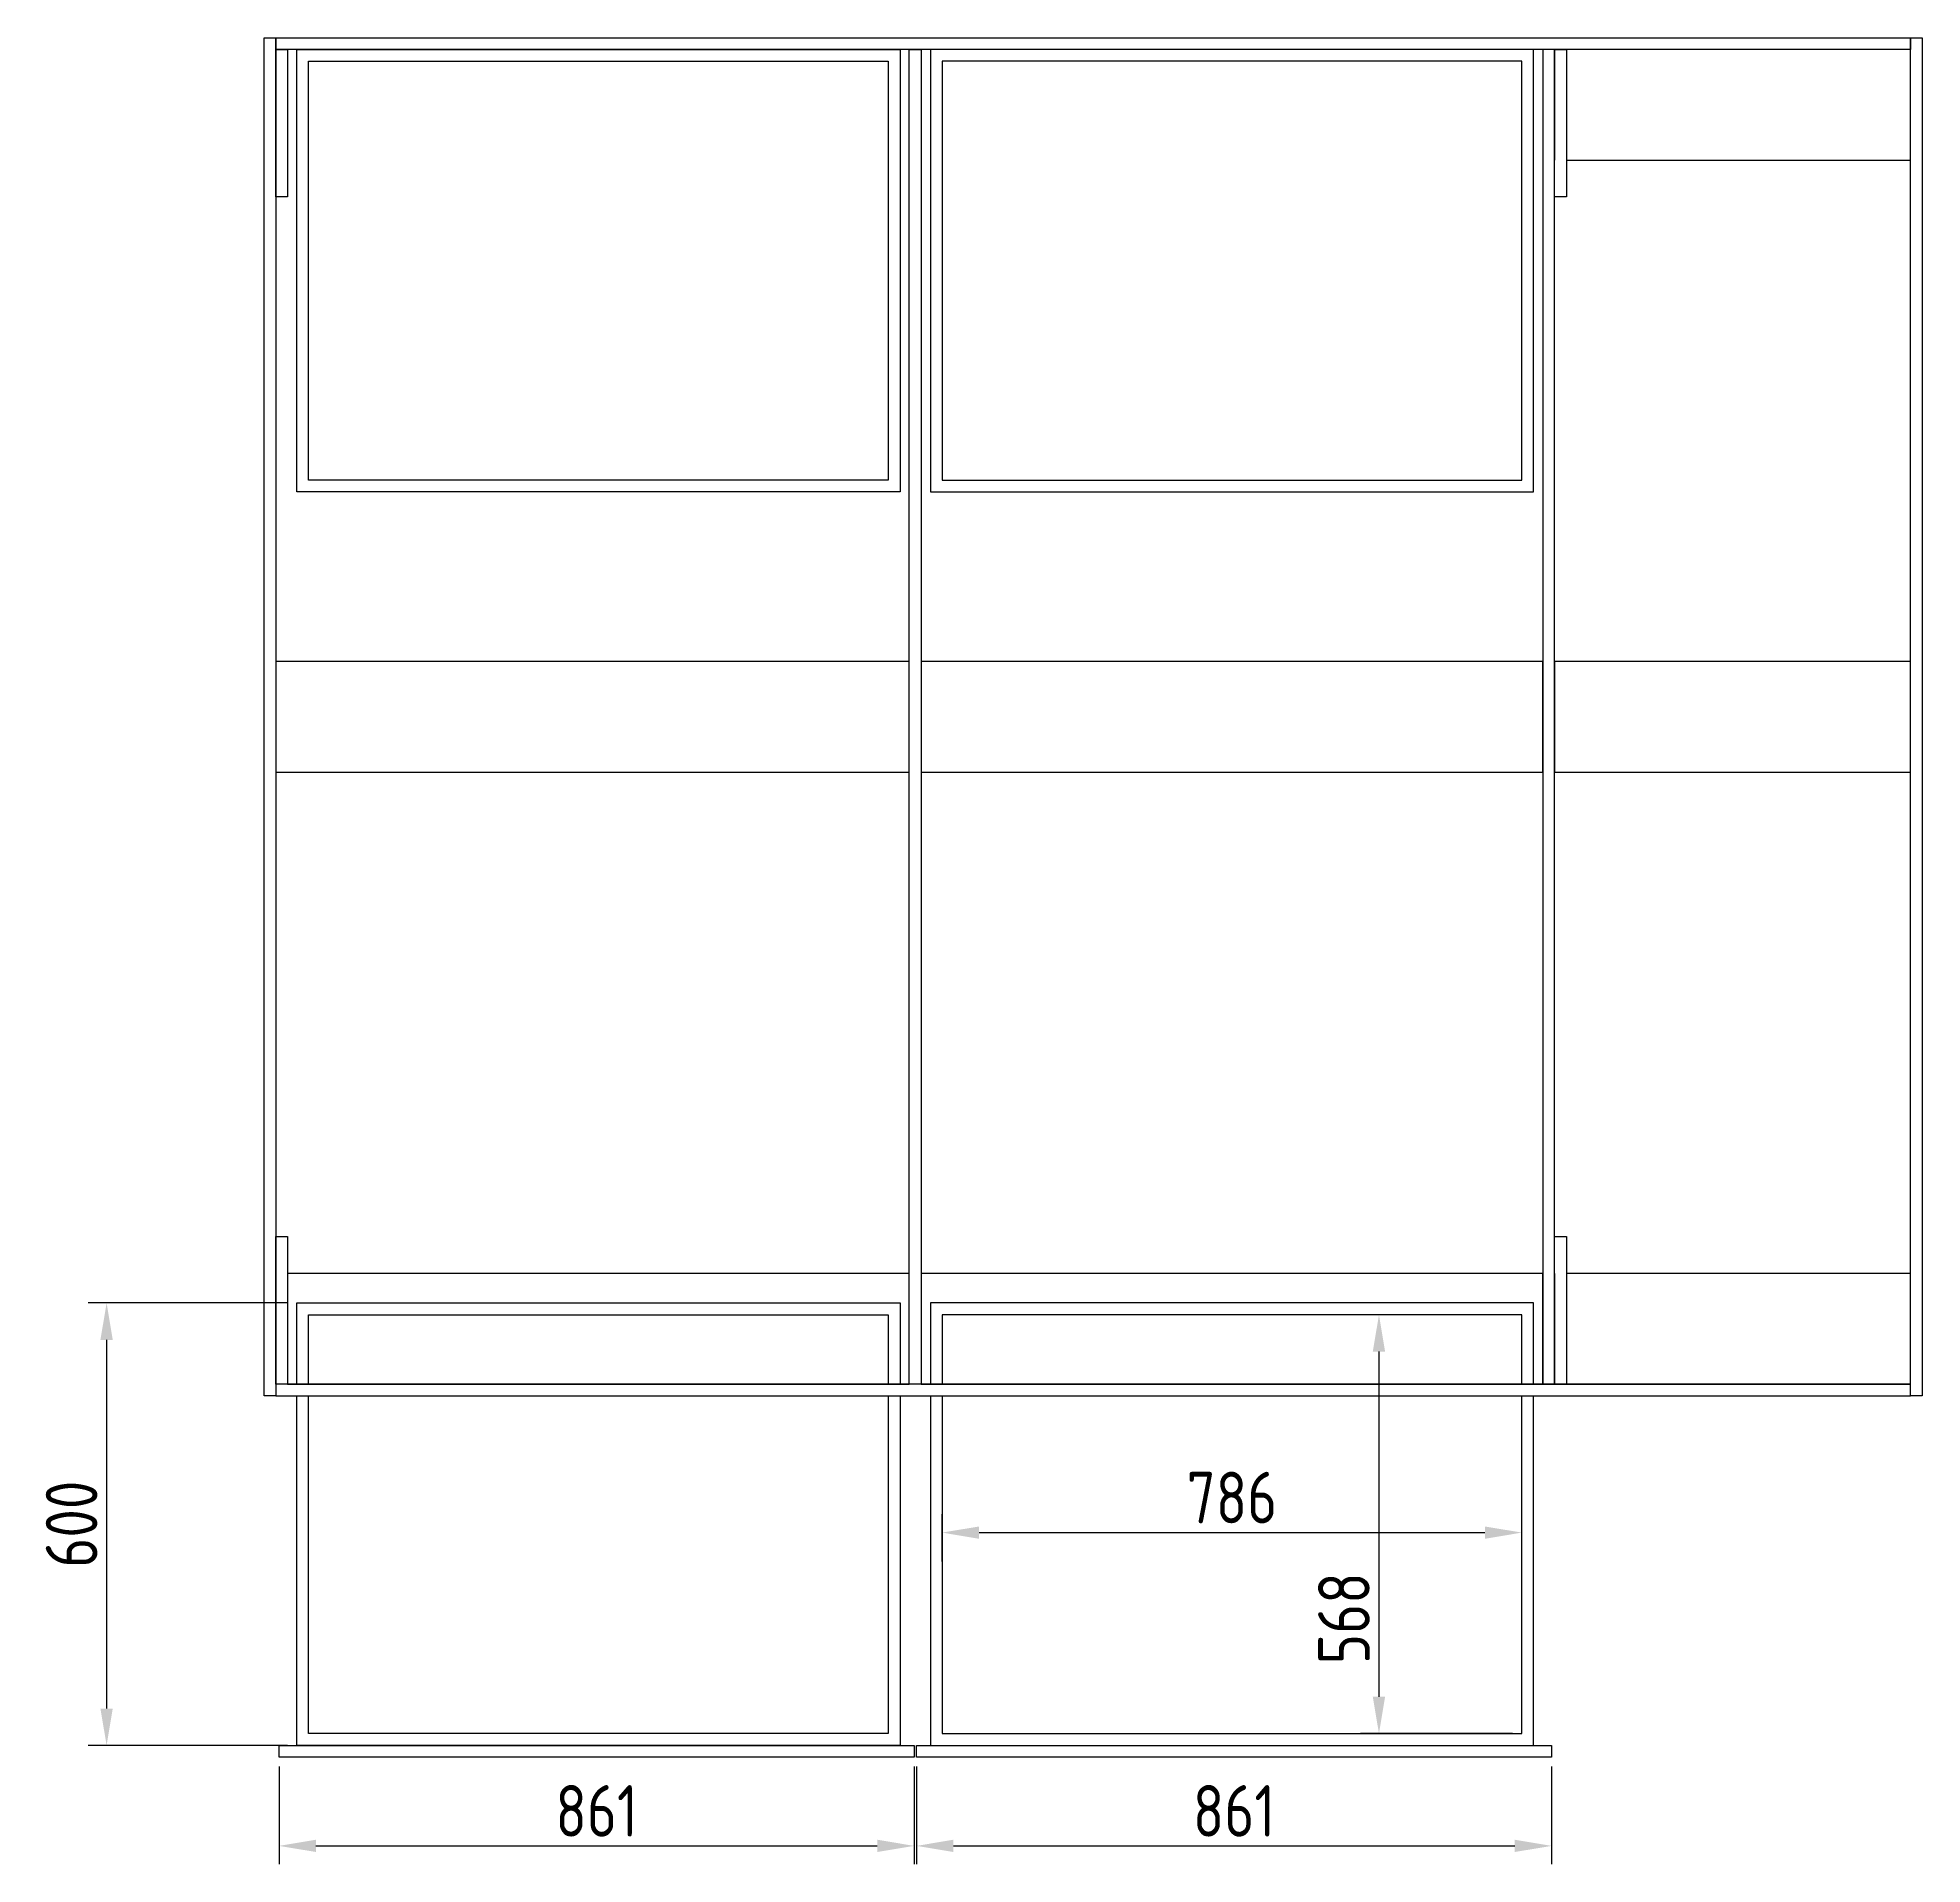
# Model space of a CAD drawing. Header units: millimetres. Extents: x 1713 to 34496, y -3951 to 9799.
# Drawn here: x 14108 to 16664, y 2930 to 5408 of the extents above; entities that cross this region are included whole.
import ezdxf

# ---------------------------------------------------------------- set-up
doc = ezdxf.new("R2010")
doc.units = ezdxf.units.MM
doc.styles.add('awcad.labels', font='eskd.shx')
doc.dimstyles.new('awcad.dim.building', dxfattribs={"dimtxt": 3.5, "dimasz": 2.5, "dimexe": 1.25, "dimexo": 0.625, "dimtad": 1, "dimtxsty": 'awcad.labels', "dimcen": 2.5, "dimadec": 0, "dimazin": 0, "dimtfac": 1, "dimtmove": 0, "dimatfit": 3, "dimldrblk": 'NONE', "dimfxl": 1, "dimarcsym": 0})

# ---------------------------------------------------------------- blocks, each defined once
blk = doc.blocks.new('*D52')
at = {"color": 0, "linetype": 'ByBlock', "lineweight": -2, "transparency": 16777216}
for p, q in [((14435.5, 3063.2), (14435.5, 2930.4)), ((15296.5, 3063.2), (15296.5, 2930.4)), ((14485.5, 2955.4), (15246.5, 2955.4))]:
    blk.add_line(p, q, dxfattribs=at)
at = {"color": 0, "linetype": 'ByBlock', "transparency": 16777216}
for points in [[(14485.5, 2963.8), (14485.5, 2947.1), (14435.5, 2955.4)], [(15246.5, 2963.8), (15246.5, 2947.1), (15296.5, 2955.4)]]:
    blk.add_solid(points, dxfattribs=at)
at = {"layer": 'Defpoints', "color": 0, "linetype": 'ByBlock', "transparency": 16777216}
for p in [(14435.5, 3075.7), (15296.5, 3075.7), (15296.5, 2955.4)]:
    blk.add_point(p, dxfattribs=at)
at = {"color": 0, "linetype": 'ByBlock', "lineweight": -2, "transparency": 16777216, "insert": (14866, 3002.9), "char_height": 70, "attachment_point": 5, "style": 'awcad.labels'}
blk.add_mtext('861', dxfattribs=at)
blk = doc.blocks.new('_None')
blk = doc.blocks.new('*D49')
at = {"color": 0, "linetype": 'ByBlock', "lineweight": -2, "transparency": 16777216}
for p, q in [((15299.8, 3063.2), (15299.8, 2930.4)), ((16160.8, 3063.2), (16160.8, 2930.4)), ((15349.8, 2955.4), (16110.8, 2955.4))]:
    blk.add_line(p, q, dxfattribs=at)
at = {"color": 0, "linetype": 'ByBlock', "transparency": 16777216}
for points in [[(15349.8, 2963.8), (15349.8, 2947.1), (15299.8, 2955.4)], [(16110.8, 2963.8), (16110.8, 2947.1), (16160.8, 2955.4)]]:
    blk.add_solid(points, dxfattribs=at)
at = {"layer": 'Defpoints', "color": 0, "linetype": 'ByBlock', "transparency": 16777216}
for p in [(15299.8, 3075.7), (16160.8, 3075.7), (16160.8, 2955.4)]:
    blk.add_point(p, dxfattribs=at)
at = {"color": 0, "linetype": 'ByBlock', "lineweight": -2, "transparency": 16777216, "insert": (15730.3, 3002.9), "char_height": 70, "attachment_point": 5, "style": 'awcad.labels'}
blk.add_mtext('861', dxfattribs=at)
blk = doc.blocks.new('*D55')
at = {"color": 0, "linetype": 'ByBlock', "lineweight": -2, "transparency": 16777216}
for p, q in [((15334.5, 3341.2), (15334.5, 3405.3)), ((16120.5, 3349.2), (16120.5, 3405.3)), ((15384.5, 3380.3), (16070.5, 3380.3))]:
    blk.add_line(p, q, dxfattribs=at)
at = {"color": 0, "linetype": 'ByBlock', "transparency": 16777216}
for points in [[(15384.5, 3388.6), (15384.5, 3371.9), (15334.5, 3380.3)], [(16070.5, 3388.6), (16070.5, 3371.9), (16120.5, 3380.3)]]:
    blk.add_solid(points, dxfattribs=at)
at = {"layer": 'Defpoints', "color": 0, "linetype": 'ByBlock', "transparency": 16777216}
for p in [(16120.5, 3380.3), (15334.5, 3328.7), (16120.5, 3336.7)]:
    blk.add_point(p, dxfattribs=at)
at = {"color": 0, "linetype": 'ByBlock', "lineweight": -2, "transparency": 16777216, "insert": (15727.5, 3427.8), "char_height": 70, "attachment_point": 5, "style": 'awcad.labels'}
blk.add_mtext('786', dxfattribs=at)
blk = doc.blocks.new('*D58')
at = {"color": 0, "linetype": 'ByBlock', "lineweight": -2, "transparency": 16777216}
for p, q in [((14447, 3691.7), (14176.6, 3691.7)), ((14201.6, 3641.7), (14201.6, 3141.7)), ((14447, 3091.7), (14176.6, 3091.7))]:
    blk.add_line(p, q, dxfattribs=at)
at = {"color": 0, "linetype": 'ByBlock', "transparency": 16777216}
for points in [[(14193.2, 3641.7), (14209.9, 3641.7), (14201.6, 3691.7)], [(14193.2, 3141.7), (14209.9, 3141.7), (14201.6, 3091.7)]]:
    blk.add_solid(points, dxfattribs=at)
at = {"layer": 'Defpoints', "color": 0, "linetype": 'ByBlock', "transparency": 16777216}
for p in [(14459.5, 3691.7), (14201.6, 3091.7), (14459.5, 3091.7)]:
    blk.add_point(p, dxfattribs=at)
at = {"color": 0, "linetype": 'ByBlock', "lineweight": -2, "transparency": 16777216, "insert": (14154.1, 3391.7), "char_height": 70, "attachment_point": 5, "rotation": 90, "style": 'awcad.labels'}
blk.add_mtext('600', dxfattribs=at)
blk = doc.blocks.new('*D61')
at = {"color": 0, "linetype": 'ByBlock', "lineweight": -2, "transparency": 16777216}
for p, q in [((16108, 3675.7), (15901.8, 3675.7)), ((15926.8, 3625.7), (15926.8, 3157.7)), ((16108, 3107.7), (15901.8, 3107.7))]:
    blk.add_line(p, q, dxfattribs=at)
at = {"color": 0, "linetype": 'ByBlock', "transparency": 16777216}
for points in [[(15918.4, 3625.7), (15935.1, 3625.7), (15926.8, 3675.7)], [(15918.4, 3157.7), (15935.1, 3157.7), (15926.8, 3107.7)]]:
    blk.add_solid(points, dxfattribs=at)
at = {"layer": 'Defpoints', "color": 0, "linetype": 'ByBlock', "transparency": 16777216}
for p in [(16120.5, 3675.7), (15926.8, 3107.7), (16120.5, 3107.7)]:
    blk.add_point(p, dxfattribs=at)
at = {"color": 0, "linetype": 'ByBlock', "lineweight": -2, "transparency": 16777216, "insert": (15879.3, 3264.1), "char_height": 70, "attachment_point": 5, "rotation": 90, "style": 'awcad.labels'}
blk.add_mtext('568', dxfattribs=at)

msp = doc.modelspace()

# ---------------------------------------------------------------- linework, layer by layer
for points in [[(14431.013, 5407.72), (14431.013, 3565.72), (14415.013, 3565.72), (14415.013, 5407.72)], [(14431.013, 5407.72), (16647.513, 5407.721), (16647.513, 5391.721), (14431.013, 5391.721)], [(16663.513, 5407.721), (16663.513, 3565.721), (16647.513, 3565.721), (16647.513, 5407.721)], [(14431.013, 5391.721), (14447.013, 5391.721), (14447.013, 5191.721), (14431.013, 5191.721)], [(15306.013, 5391.721), (15306.013, 3581.72), (15290.013, 3581.72), (15290.013, 5391.721)], [(16165.013, 5391.721), (16149.013, 5391.721), (16149.013, 3581.72), (16165.013, 3581.72)], [(16165.013, 5391.721), (16181.013, 5391.721), (16181.013, 5191.721), (16165.013, 5191.721)], [(14431.013, 4411.72), (15290.013, 4411.72), (15290.013, 4561.72), (14431.013, 4561.72)], [(15306.013, 4411.721), (16149.013, 4411.721), (16149.013, 4561.721), (15306.013, 4561.721)], [(14431.013, 3781.72), (14447.013, 3781.72), (14447.013, 3581.72), (14431.013, 3581.72)], [(16165.013, 3781.72), (16181.013, 3781.72), (16181.013, 3581.72), (16165.013, 3581.72)], [(14447.013, 3581.72), (15290.013, 3581.72), (15290.013, 3731.72), (14447.013, 3731.72)], [(15306.013, 3581.72), (16149.013, 3581.72), (16149.013, 3731.72), (15306.013, 3731.72)], [(14431.013, 3565.72), (16647.513, 3565.72), (16647.513, 3581.72), (14431.013, 3581.72)]]:
    msp.add_lwpolyline(points, close=True)
at = {"color": 3}
for points in [[(15277.513, 4791.721), (14459.513, 4791.721), (14459.513, 5391.721), (15277.513, 5391.721)], [(15261.513, 4807.721), (14475.513, 4807.721), (14475.513, 5375.721), (15261.513, 5375.721)], [(15318.513, 5391.721), (15318.513, 4791.721), (16136.513, 4791.721), (16136.513, 5391.721)], [(15334.513, 5375.721), (15334.513, 4807.721), (16120.513, 4807.721), (16120.513, 5375.721)], [(14435.513, 3091.721), (15296.513, 3091.721), (15296.513, 3075.721), (14435.513, 3075.721)], [(15299.842, 3091.721), (16160.842, 3091.721), (16160.842, 3075.721), (15299.842, 3075.721)]]:
    msp.add_lwpolyline(points, close=True, dxfattribs=at)
for points in [[(16647.513, 5391.721), (16165.013, 5391.721), (16165.013, 5241.721)], [(16181.013, 5241.721), (16647.513, 5241.721), (16647.513, 5391.721)], [(16647.513, 4561.721), (16165.013, 4561.721), (16165.013, 4411.721), (16647.513, 4411.721), (16647.513, 4561.721)], [(16165.013, 3731.72), (16165.013, 3581.72), (16647.513, 3581.72), (16647.513, 3731.72)], [(16647.513, 3731.72), (16181.013, 3731.72)]]:
    msp.add_lwpolyline(points)
for points in [[(14459.513, 3581.72), (14459.513, 3691.721), (15277.513, 3691.721), (15277.513, 3581.72)], [(16136.513, 3581.72), (16136.513, 3691.721), (15318.513, 3691.721), (15318.513, 3581.72)], [(14475.513, 3581.72), (14475.513, 3675.721), (15261.513, 3675.721), (15261.513, 3581.72)], [(16120.513, 3581.72), (16120.513, 3675.721), (15334.513, 3675.721), (15334.513, 3581.72)], [(15277.513, 3565.72), (15277.513, 3091.721), (14459.513, 3091.721), (14459.513, 3565.72)], [(15261.513, 3565.72), (15261.513, 3107.721), (14475.513, 3107.721), (14475.513, 3565.72)], [(15318.513, 3565.72), (15318.513, 3091.721), (16136.513, 3091.721), (16136.513, 3565.72)], [(15334.513, 3565.72), (15334.513, 3107.721), (16120.513, 3107.721), (16120.513, 3565.72)]]:
    msp.add_lwpolyline(points, dxfattribs=at)

# ---------------------------------------------------------------- dimensions: what is measured, and where the dimension line sits
at = {"color": 253, "linetype": 'ByBlock', "lineweight": -2}
dim = msp.add_linear_dim(base=(14201.583, 3091.721), p1=(14459.513, 3691.721), p2=(14459.513, 3091.721), angle=90, dimstyle='awcad.dim.building', dxfattribs=at)
dim.commit()
dim.dimension.update_dxf_attribs({"geometry": '*D58', "text_midpoint": (14154.083, 3391.721)})
dim = msp.add_linear_dim(base=(15926.766, 3107.721), p1=(16120.513, 3675.721), p2=(16120.513, 3107.721), angle=90, dimstyle='awcad.dim.building', dxfattribs=at)
dim.commit()
dim.dimension.update_dxf_attribs({"geometry": '*D61', "text_midpoint": (15926.766, 3264.077), "dimtype": 160})
for base, p1, p2, picture, middle in [((16120.513, 3380.252), (15334.513, 3328.721), (16120.513, 3336.721), '*D55', (15727.513, 3427.752)), ((15296.513, 2955.422), (14435.513, 3075.721), (15296.513, 3075.721), '*D52', (14866.013, 3002.922)), ((16160.842, 2955.422), (15299.842, 3075.721), (16160.842, 3075.721), '*D49', (15730.342, 3002.922))]:
    dim = msp.add_linear_dim(base=base, p1=p1, p2=p2, dimstyle='awcad.dim.building', dxfattribs=at)
    dim.commit()
    dim.dimension.update_dxf_attribs({"geometry": picture, "text_midpoint": middle})

doc.saveas('drawing.dxf')
